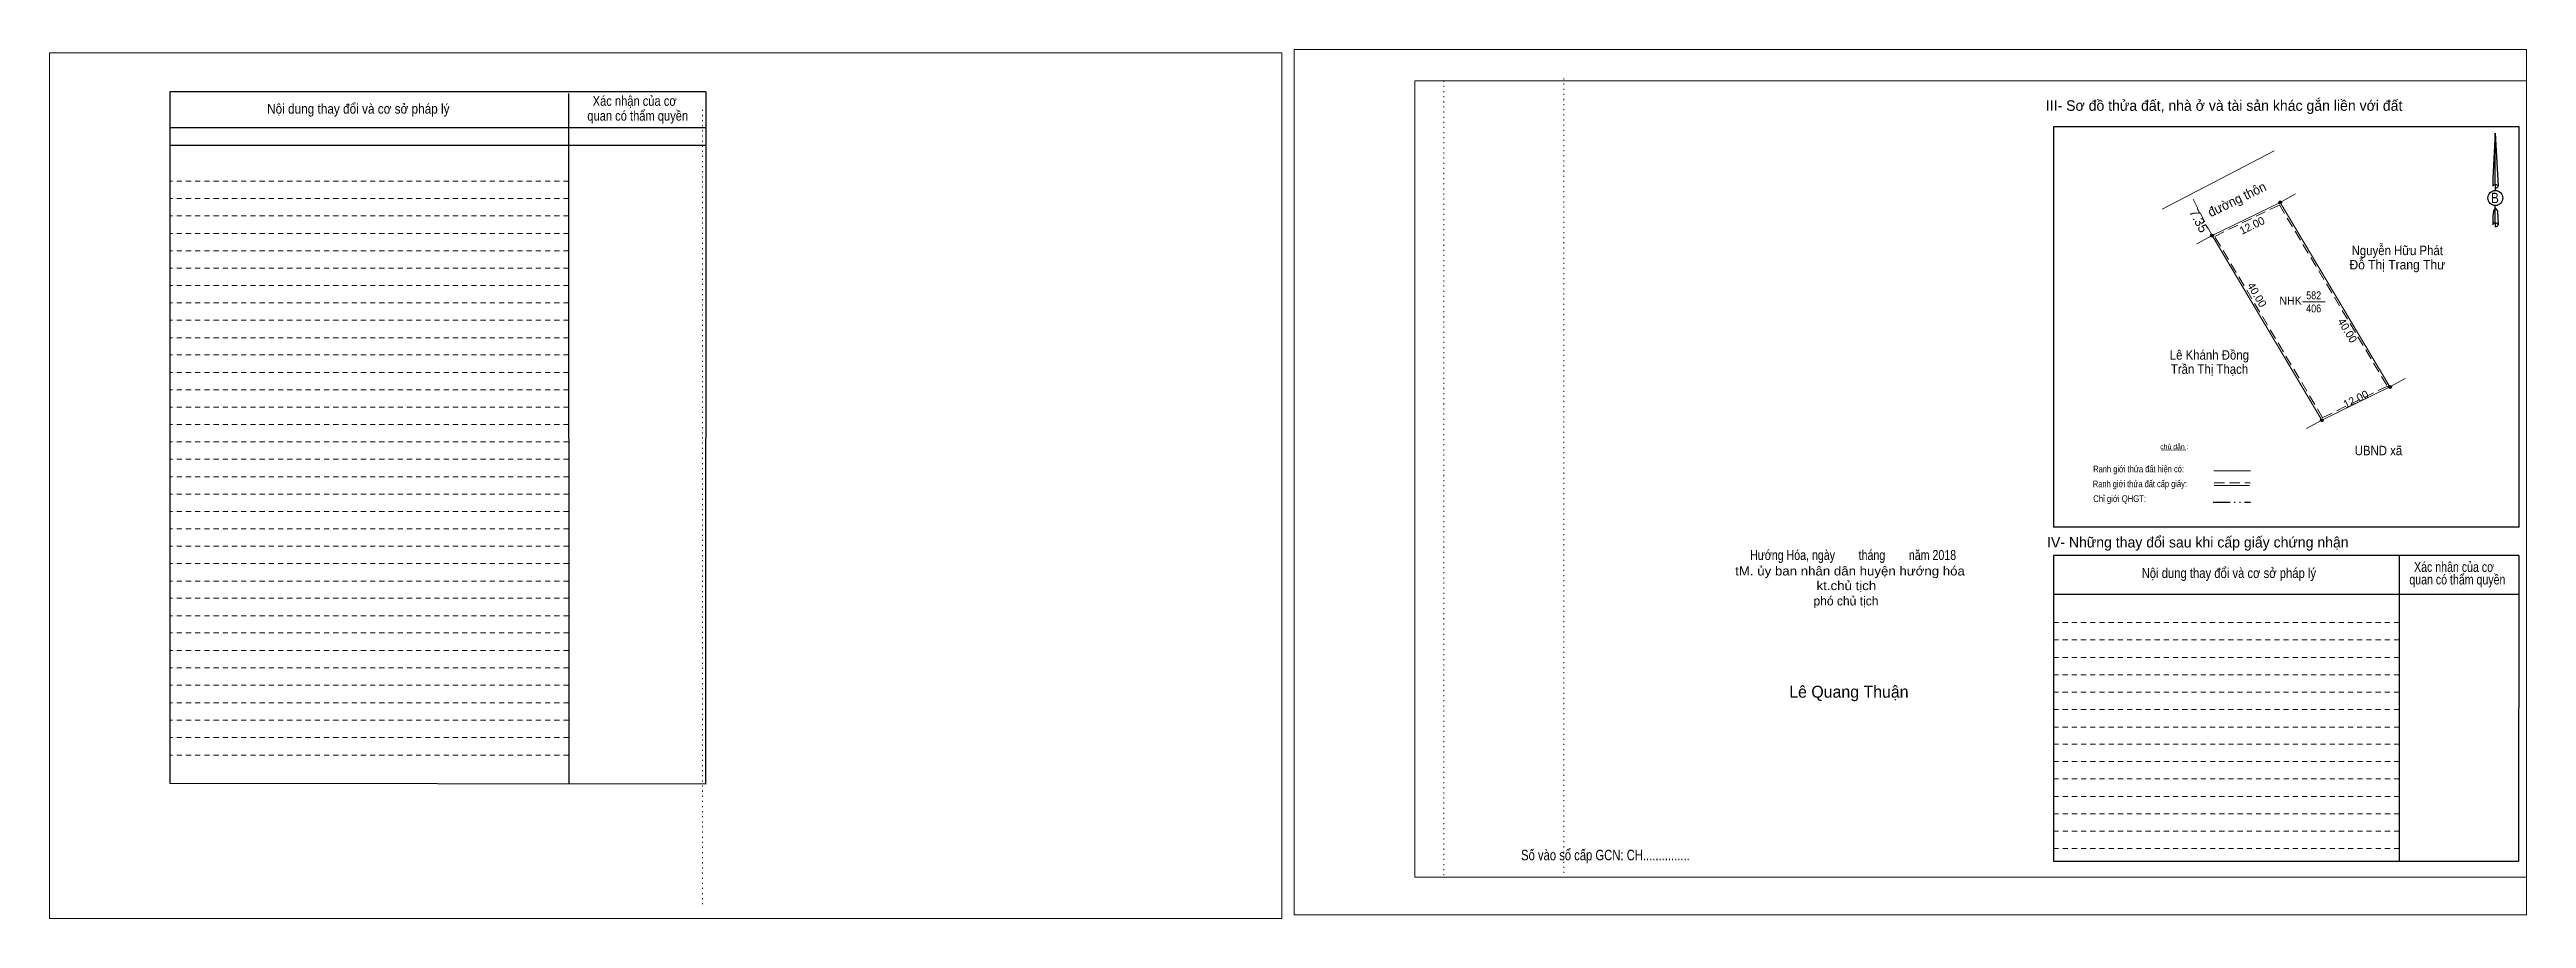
# Model space of a CAD drawing. Header units: metres. Extents: x 548125 to 548825, y 1837706 to 1837854.
# Drawn here: x 548432.9 to 548825.1, y 1837706.4 to 1837843.9 of the extents above; entities that cross this region are included whole.
import ezdxf
from ezdxf.enums import TextEntityAlignment as Align

# ---------------------------------------------------------------- set-up
doc = ezdxf.new("R2010")
doc.units = ezdxf.units.M
doc.header["$LTSCALE"] = 0.54
for name, pattern in [('DASH_DOUBLE_DOT', [9.2, 5, -1.2, 0.3, -1.2, 0.3, -1.2]), ('DOTTED', [1.5, 0.3, -1.2]), ('MEDIUM_DASHED', [4.5, 3, -1.5]), ('SHORT_DASHED', [2.7, 1.5, -1.2])]:
    doc.linetypes.add(name, pattern=pattern)
for name, color, linetype, lineweight in [('18', 7, 'Continuous', 25), ('28', 7, 'SHORT_DASHED', 13), ('3', 7, 'Continuous', 13), ('4', 7, 'Continuous', 13), ('5', 7, 'DASH_DOUBLE_DOT', 25), ('55', 7, 'Continuous', 13), ('7', 7, 'Continuous', 13)]:
    doc.layers.add(name, color=color, linetype=linetype, lineweight=lineweight)

msp = doc.modelspace()

# ---------------------------------------------------------------- texts
at = {"layer": '18'}
for s, height, width, p in [('B', 1.643, 0.85, (548820.15, 1837819.64)), ('Hướng Hóa, ngày        tháng        năm 2018', 1.573, 0.8, (548718.51, 1837763.17)), ('tM. ủy ban nhân dân huyện hướng hóa', 1.426, 1.1, (548718.025, 1837760.72)), ('kt.chủ tịch', 1.426, 1.1, (548717.45, 1837758.4)), ('Số vào sổ cấp GCN: CH...............', 1.664, 0.8, (548679.29, 1837715.65))]:
    msp.add_text(s, height=height, dxfattribs=dict(at, width=width)).set_placement(p, align=Align.CENTER)
for s, height, p in [('phó chủ tịch', 1.426, (548717.38, 1837755.98)), ('Lê Quang Thuận', 1.883, (548717.845, 1837741.38))]:
    msp.add_text(s, height=height, dxfattribs=at).set_placement(p, align=Align.CENTER)
at = {"layer": '28'}
for s, height, width, p in [('Nội dung thay đổi và cơ sở pháp lý', 1.55, 0.9, (548481.805, 1837833.8)), ('Nội dung thay đổi và cơ sở pháp lý', 1.55, 0.9, (548481.805, 1837833.8)), (' quan có thẩm quyền', 1.55, 0.85, (548525.805, 1837832.69)), (' quan có thẩm quyền', 1.55, 0.85, (548525.805, 1837832.69)), ('Xác nhận của cơ', 1.55, 0.85, (548525.565, 1837835.04)), ('Xác nhận của cơ', 1.55, 0.85, (548525.565, 1837835.04)), ('Xác nhận của cơ', 1.569, 0.8, (548813.675, 1837761.29)), ('Nội dung thay đổi và cơ sở pháp lý', 1.569, 0.85, (548778.015, 1837760.32)), (' quan có thẩm quyền', 1.569, 0.8, (548813.965, 1837759.3))]:
    msp.add_text(s, height=height, dxfattribs=dict(at, width=width)).set_placement(p, align=Align.CENTER)
for s, p in [('III- Sơ đồ thửa đất, nhà ở và tài sản khác gắn liền với đất', (548777.265, 1837834.25)), ('IV- Những thay đổi sau khi cấp giấy chứng nhận', (548773.1, 1837765.15))]:
    msp.add_text(s, height=1.664, dxfattribs=at).set_placement(p, align=Align.CENTER)
at = {"layer": '4', "width": 0.95}
msp.add_text('đường thôn', height=1.5, rotation=25.946, dxfattribs=at).set_placement((548775.15, 1837817.39))
at = {"layer": '4'}
msp.add_text('7.35', height=1.5, rotation=297.665, dxfattribs=at).set_placement((548771.69, 1837818.26))
for s, rotation, p in [('12.00', 25.946, (548781.9566, 1837815.5377)), ('40.00', 300.767, (548781.9264, 1837804.8147)), ('40.00', 300.767, (548796.2564, 1837799.1747)), ('12.00', 25.946, (548798.3966, 1837788.0577))]:
    msp.add_text(s, height=1.25, rotation=rotation, dxfattribs=at).set_placement(p, align=Align.CENTER)
for s, height, width, p in [('Nguyễn Hữu Phát', 1.5, 0.9, (548804.685, 1837811.41)), ('Đỗ Thị Trang Thư', 1.5, 0.95, (548804.69, 1837809.15)), ('582', 1.25, 0.85, (548791.445, 1837804.42)), ('406', 1.25, 0.85, (548791.445, 1837802.35)), ('Lê Khánh Đồng', 1.5, 0.9, (548774.93, 1837794.87)), ('Trần Thị Thạch', 1.5, 0.9, (548774.945, 1837792.63)), ('UBND xã', 1.5, 0.9, (548801.705, 1837779.74))]:
    msp.add_text(s, height=height, dxfattribs=dict(at, width=width)).set_placement(p, align=Align.CENTER)
msp.add_text('NHK', height=1.25, dxfattribs=at).set_placement((548787.785, 1837803.59), align=Align.CENTER)
at = {"layer": '55'}
for s, height, width, p in [('Ranh giới thửa đất hiện có:', 1.074, 0.8, (548763.7187, 1837777.0367)), ('Ranh giới thửa đất cấp giấy:', 1.069, 0.8, (548763.9237, 1837774.6873)), ('Chỉ giới QHGT:', 1.069, 0.85, (548760.7237, 1837772.3399))]:
    msp.add_text(s, height=height, rotation=0.135, dxfattribs=dict(at, width=width)).set_placement(p, align=Align.CENTER)
at = {"layer": '7'}
msp.add_text('chú dẫn :', height=0.7907, rotation=359.974, dxfattribs=at).set_placement((548769.3848, 1837780.7089), align=Align.CENTER)

# ---------------------------------------------------------------- hatches: boundary and pattern name
at = {"layer": '4'}
for points in [[(548786.3697, 1837819.76, 1), (548785.9103, 1837819.76, 1)], [(548775.5797, 1837814.51, 1), (548775.1203, 1837814.51, 1)], [(548803.7597, 1837790.55, 1), (548803.3003, 1837790.55, 1)], [(548792.9697, 1837785.3, 1), (548792.5103, 1837785.3, 1)], [(548792.9697, 1837785.3, 1), (548792.5103, 1837785.3, 1)]]:
    msp.add_hatch(color=256, dxfattribs=at).paths.add_polyline_path(points)

# ---------------------------------------------------------------- linework, layer by layer
at = {"layer": '18'}
for p, q in [((548820.21, 1837830.73), (548820.65, 1837822.33)), ((548820.21, 1837830.73), (548820.65, 1837822.33)), ((548820.21, 1837830.73), (548820.65, 1837822.33)), ((548819.83, 1837823.61), (548819.79, 1837822.34)), ((548820.21, 1837822.57), (548820.21, 1837822.27)), ((548820.21, 1837822.27), (548820.21, 1837822.04)), ((548820.21, 1837822.04), (548820.21, 1837821.7)), ((548820.21, 1837822.04), (548820.21, 1837821.7)), ((548820.21, 1837822.04), (548820.21, 1837821.7)), ((548820.65, 1837822.33), (548820.65, 1837822.34)), ((548820.21, 1837818.87), (548820.21, 1837819.24)), ((548820.21, 1837818.87), (548820.21, 1837819.24)), ((548820.21, 1837818.87), (548820.21, 1837819.24)), ((548820.21, 1837818.87), (548820.53, 1837818.41)), ((548820.21, 1837818.87), (548820.53, 1837818.41)), ((548820.21, 1837818.87), (548820.53, 1837818.41)), ((548820.53, 1837818.41), (548820.65, 1837816.21)), ((548820.53, 1837818.41), (548820.65, 1837816.21)), ((548820.53, 1837818.41), (548820.65, 1837816.21)), ((548820.21, 1837816.48), (548820.21, 1837816.17)), ((548820.21, 1837816.17), (548820.21, 1837815.91)), ((548820.65, 1837816.21), (548820.65, 1837816.22))]:
    msp.add_line(p, q, dxfattribs=at)
for points in [[(548820.21, 1837822.57), (548820.21, 1837830.73), (548819.83, 1837823.61)], [(548820.21, 1837816.48), (548820.21, 1837818.87), (548819.92, 1837818.41), (548819.83, 1837817.51), (548819.79, 1837816.22)]]:
    msp.add_lwpolyline(points, dxfattribs=at)
msp.add_ellipse((548820.2126, 1837820.4543), major_axis=(0, 1.1963), ratio=0.983453, dxfattribs=at)
for centre, start_param, end_param in [((548820.213, 1837822.2978), 1.57079633, 3.07445202), ((548820.213, 1837822.2978), 0.06714063, 1.57079633), ((548820.213, 1837822.2978), 4.71238898, 6.28318531), ((548820.213, 1837816.192), 2.49106941, 3.07427841), ((548820.213, 1837816.192), 1.57079633, 2.49106941), ((548820.213, 1837816.192), 0.06714063, 1.57079633), ((548820.213, 1837816.192), 4.71238898, 6.28318531)]:
    msp.add_ellipse(centre, major_axis=(0.4313, 0), ratio=0.655448, start_param=start_param, end_param=end_param, dxfattribs=at)
at = {"layer": '28', "linetype": 'Continuous', "lineweight": 25}
for p, q in [((548536.86, 1837837.26), (548451.98, 1837837.26)), ((548515.1, 1837836.97), (548515.13, 1837727.75)), ((548536.86, 1837837.26), (548536.78, 1837727.67)), ((548536.86, 1837831.53), (548452.09, 1837831.53)), ((548536.86, 1837831.53), (548452.09, 1837831.53)), ((548536.86, 1837828.78), (548452.09, 1837828.78)), ((548823.99, 1837768.35), (548750.27, 1837768.35)), ((548804.96, 1837763.86), (548805, 1837715.47)), ((548823.92, 1837763.86), (548823.89, 1837715.47)), ((548823.89, 1837757.72), (548750.22, 1837757.72)), ((548536.78, 1837727.67), (548451.98, 1837727.79)), ((548823.89, 1837715.47), (548750.22, 1837715.47))]:
    msp.add_line(p, q, dxfattribs=at)
at = {"layer": '28'}
for p, q in [((548515.1, 1837823.13), (548451.98, 1837823.13)), ((548515.1, 1837820.36), (548451.98, 1837820.36)), ((548515.1, 1837817.64), (548451.98, 1837817.64)), ((548515.1, 1837814.84), (548451.98, 1837814.84)), ((548515.1, 1837812.11), (548451.98, 1837812.11)), ((548515.1, 1837809.35), (548451.98, 1837809.35)), ((548515.1, 1837806.6), (548451.98, 1837806.6)), ((548515.1, 1837803.86), (548451.98, 1837803.86)), ((548515.1, 1837801.11), (548451.98, 1837801.11)), ((548515.1, 1837798.35), (548451.98, 1837798.35)), ((548515.1, 1837795.62), (548451.98, 1837795.62)), ((548515.1, 1837792.85), (548451.98, 1837792.85)), ((548515.1, 1837790.12), (548451.98, 1837790.12)), ((548515.1, 1837787.37), (548451.98, 1837787.37)), ((548515.1, 1837784.6), (548451.98, 1837784.6)), ((548515.1, 1837781.88), (548451.98, 1837781.88)), ((548515.1, 1837779.1), (548451.98, 1837779.1)), ((548515.1, 1837776.35), (548451.98, 1837776.35)), ((548515.1, 1837773.6), (548451.98, 1837773.6)), ((548515.1, 1837770.85), (548451.98, 1837770.85)), ((548515.1, 1837768.08), (548451.98, 1837768.08)), ((548515.1, 1837765.34), (548451.98, 1837765.34)), ((548515.1, 1837762.6), (548451.98, 1837762.6)), ((548515.1, 1837759.84), (548451.98, 1837759.84)), ((548515.1, 1837757.11), (548451.98, 1837757.11)), ((548515.1, 1837754.32), (548451.98, 1837754.32)), ((548515.1, 1837751.62), (548451.98, 1837751.62)), ((548804.98, 1837753.28), (548750.22, 1837753.28)), ((548804.98, 1837750.52), (548750.22, 1837750.52)), ((548515.1, 1837748.84), (548451.98, 1837748.84)), ((548804.98, 1837747.76), (548750.22, 1837747.76)), ((548515.1, 1837746.1), (548451.98, 1837746.1)), ((548515.1, 1837743.35), (548451.98, 1837743.35)), ((548804.98, 1837745.02), (548750.22, 1837745.02)), ((548515.1, 1837740.57), (548451.98, 1837740.57)), ((548804.98, 1837742.27), (548750.22, 1837742.27)), ((548804.98, 1837739.51), (548750.22, 1837739.51)), ((548515.1, 1837737.84), (548451.98, 1837737.84)), ((548515.1, 1837735.07), (548451.98, 1837735.07)), ((548804.98, 1837736.74), (548750.22, 1837736.74)), ((548515.1, 1837732.31), (548451.98, 1837732.31)), ((548805, 1837734), (548750.22, 1837734)), ((548805, 1837731.27), (548750.22, 1837731.27)), ((548805, 1837728.52), (548750.22, 1837728.52)), ((548805, 1837725.76), (548750.22, 1837725.76)), ((548805, 1837723), (548750.22, 1837723)), ((548805, 1837720.27), (548750.22, 1837720.27)), ((548805, 1837717.52), (548750.22, 1837717.52))]:
    msp.add_line(p, q, dxfattribs=at)
at = {"layer": '28', "linetype": 'Continuous', "lineweight": 25}
for points in [[(548536.86, 1837837.26), (548451.98, 1837837.26), (548451.98, 1837727.79)], [(548823.99, 1837768.35), (548823.99, 1837831.71), (548750.27, 1837831.71), (548750.27, 1837768.35)], [(548823.92, 1837763.86), (548750.22, 1837763.86), (548750.22, 1837715.47)]]:
    msp.add_lwpolyline(points, dxfattribs=at)
at = {"layer": '3'}
for p, q in [((548649.12, 1837838.99), (548825.14, 1837838.99)), ((548649.12, 1837713), (548649.12, 1837838.99)), ((548825.14, 1837838.99), (548825.14, 1837711.94)), ((548649.12, 1837713), (548825.14, 1837713))]:
    msp.add_line(p, q, dxfattribs=at)
at = {"layer": '3', "linetype": 'DOTTED'}
for p, q in [((548653.68, 1837838.99), (548653.68, 1837713)), ((548672.68, 1837839.36), (548672.68, 1837713.36)), ((548536.3, 1837834.4), (548536.3, 1837708.42))]:
    msp.add_line(p, q, dxfattribs=at)
at = {"layer": '3'}
for points in [[(548432.91, 1837706.45), (548628.06, 1837706.45), (548628.06, 1837843.42), (548432.91, 1837843.42)], [(548432.91, 1837843.42), (548628.06, 1837843.42), (548628.06, 1837706.45), (548432.91, 1837706.45)], [(548432.91, 1837706.45), (548628.06, 1837706.45), (548628.06, 1837843.42), (548432.91, 1837843.42)], [(548630, 1837707.01), (548825.14, 1837707.01), (548825.14, 1837843.94), (548630, 1837843.94)]]:
    msp.add_lwpolyline(points, close=True, dxfattribs=at)
msp.add_lwpolyline([(548656.24, 1837838.99), (548825.14, 1837838.99), (548825.14, 1837713), (548656.24, 1837713)], dxfattribs=at)
at = {"layer": '4'}
for p, q in [((548785.17, 1837827.94), (548778.11, 1837824.24)), ((548778.11, 1837824.24), (548767.47, 1837818.69)), ((548786.14, 1837819.76), (548788.56, 1837821.09)), ((548775.35, 1837814.51), (548772.93, 1837813.18)), ((548789.68, 1837804.01), (548793.29, 1837804.01)), ((548803.53, 1837790.55), (548805.95, 1837791.88)), ((548792.74, 1837785.3), (548790.32, 1837783.97))]:
    msp.add_line(p, q, dxfattribs=at)
at = {"layer": '4', "linetype": 'MEDIUM_DASHED'}
msp.add_line((548775.35, 1837814.51), (548771.94, 1837821.02), dxfattribs=at)
at = {"layer": '4'}
for points in [[(548792.74, 1837785.3), (548775.35, 1837814.51), (548786.14, 1837819.76), (548803.53, 1837790.55)], [(548786.14, 1837819.76), (548803.53, 1837790.55), (548792.74, 1837785.3), (548775.35, 1837814.51)]]:
    msp.add_lwpolyline(points, close=True, dxfattribs=at)
at = {"layer": '4', "linetype": 'MEDIUM_DASHED'}
msp.add_lwpolyline([(548792.86, 1837785.69), (548775.77, 1837814.38), (548786.02, 1837819.37), (548803.11, 1837790.68)], close=True, dxfattribs=at)
at = {"layer": '4', "lineweight": 25}
for centre in [(548786.14, 1837819.76), (548775.35, 1837814.51), (548803.53, 1837790.55), (548792.74, 1837785.3), (548792.74, 1837785.3)]:
    msp.add_circle(centre, 0.2297, dxfattribs=at)
at = {"layer": '5'}
msp.add_line((548775.52, 1837772.31), (548781.46, 1837772.31), dxfattribs=at)
at = {"layer": '55'}
for p, q in [((548775.65, 1837777.3), (548781.46, 1837777.3)), ((548775.7, 1837774.97), (548781.27, 1837774.97)), ((548775.7, 1837774.97), (548781.27, 1837774.97))]:
    msp.add_line(p, q, dxfattribs=at)
at = {"layer": '55', "linetype": 'MEDIUM_DASHED'}
msp.add_line((548775.69, 1837775.37), (548781.39, 1837775.37), dxfattribs=at)
at = {"layer": '7'}
msp.add_line((548767.35, 1837780.56), (548771.18, 1837780.62), dxfattribs=at)

msp.set_redraw_order([(e.dxf.handle, doc.entitydb.next_handle()) for e in msp.query("TEXT MTEXT ATTDEF DIMENSION ARC_DIMENSION")])  # texts and dimensions are drawn at this point

doc.saveas('drawing.dxf')
